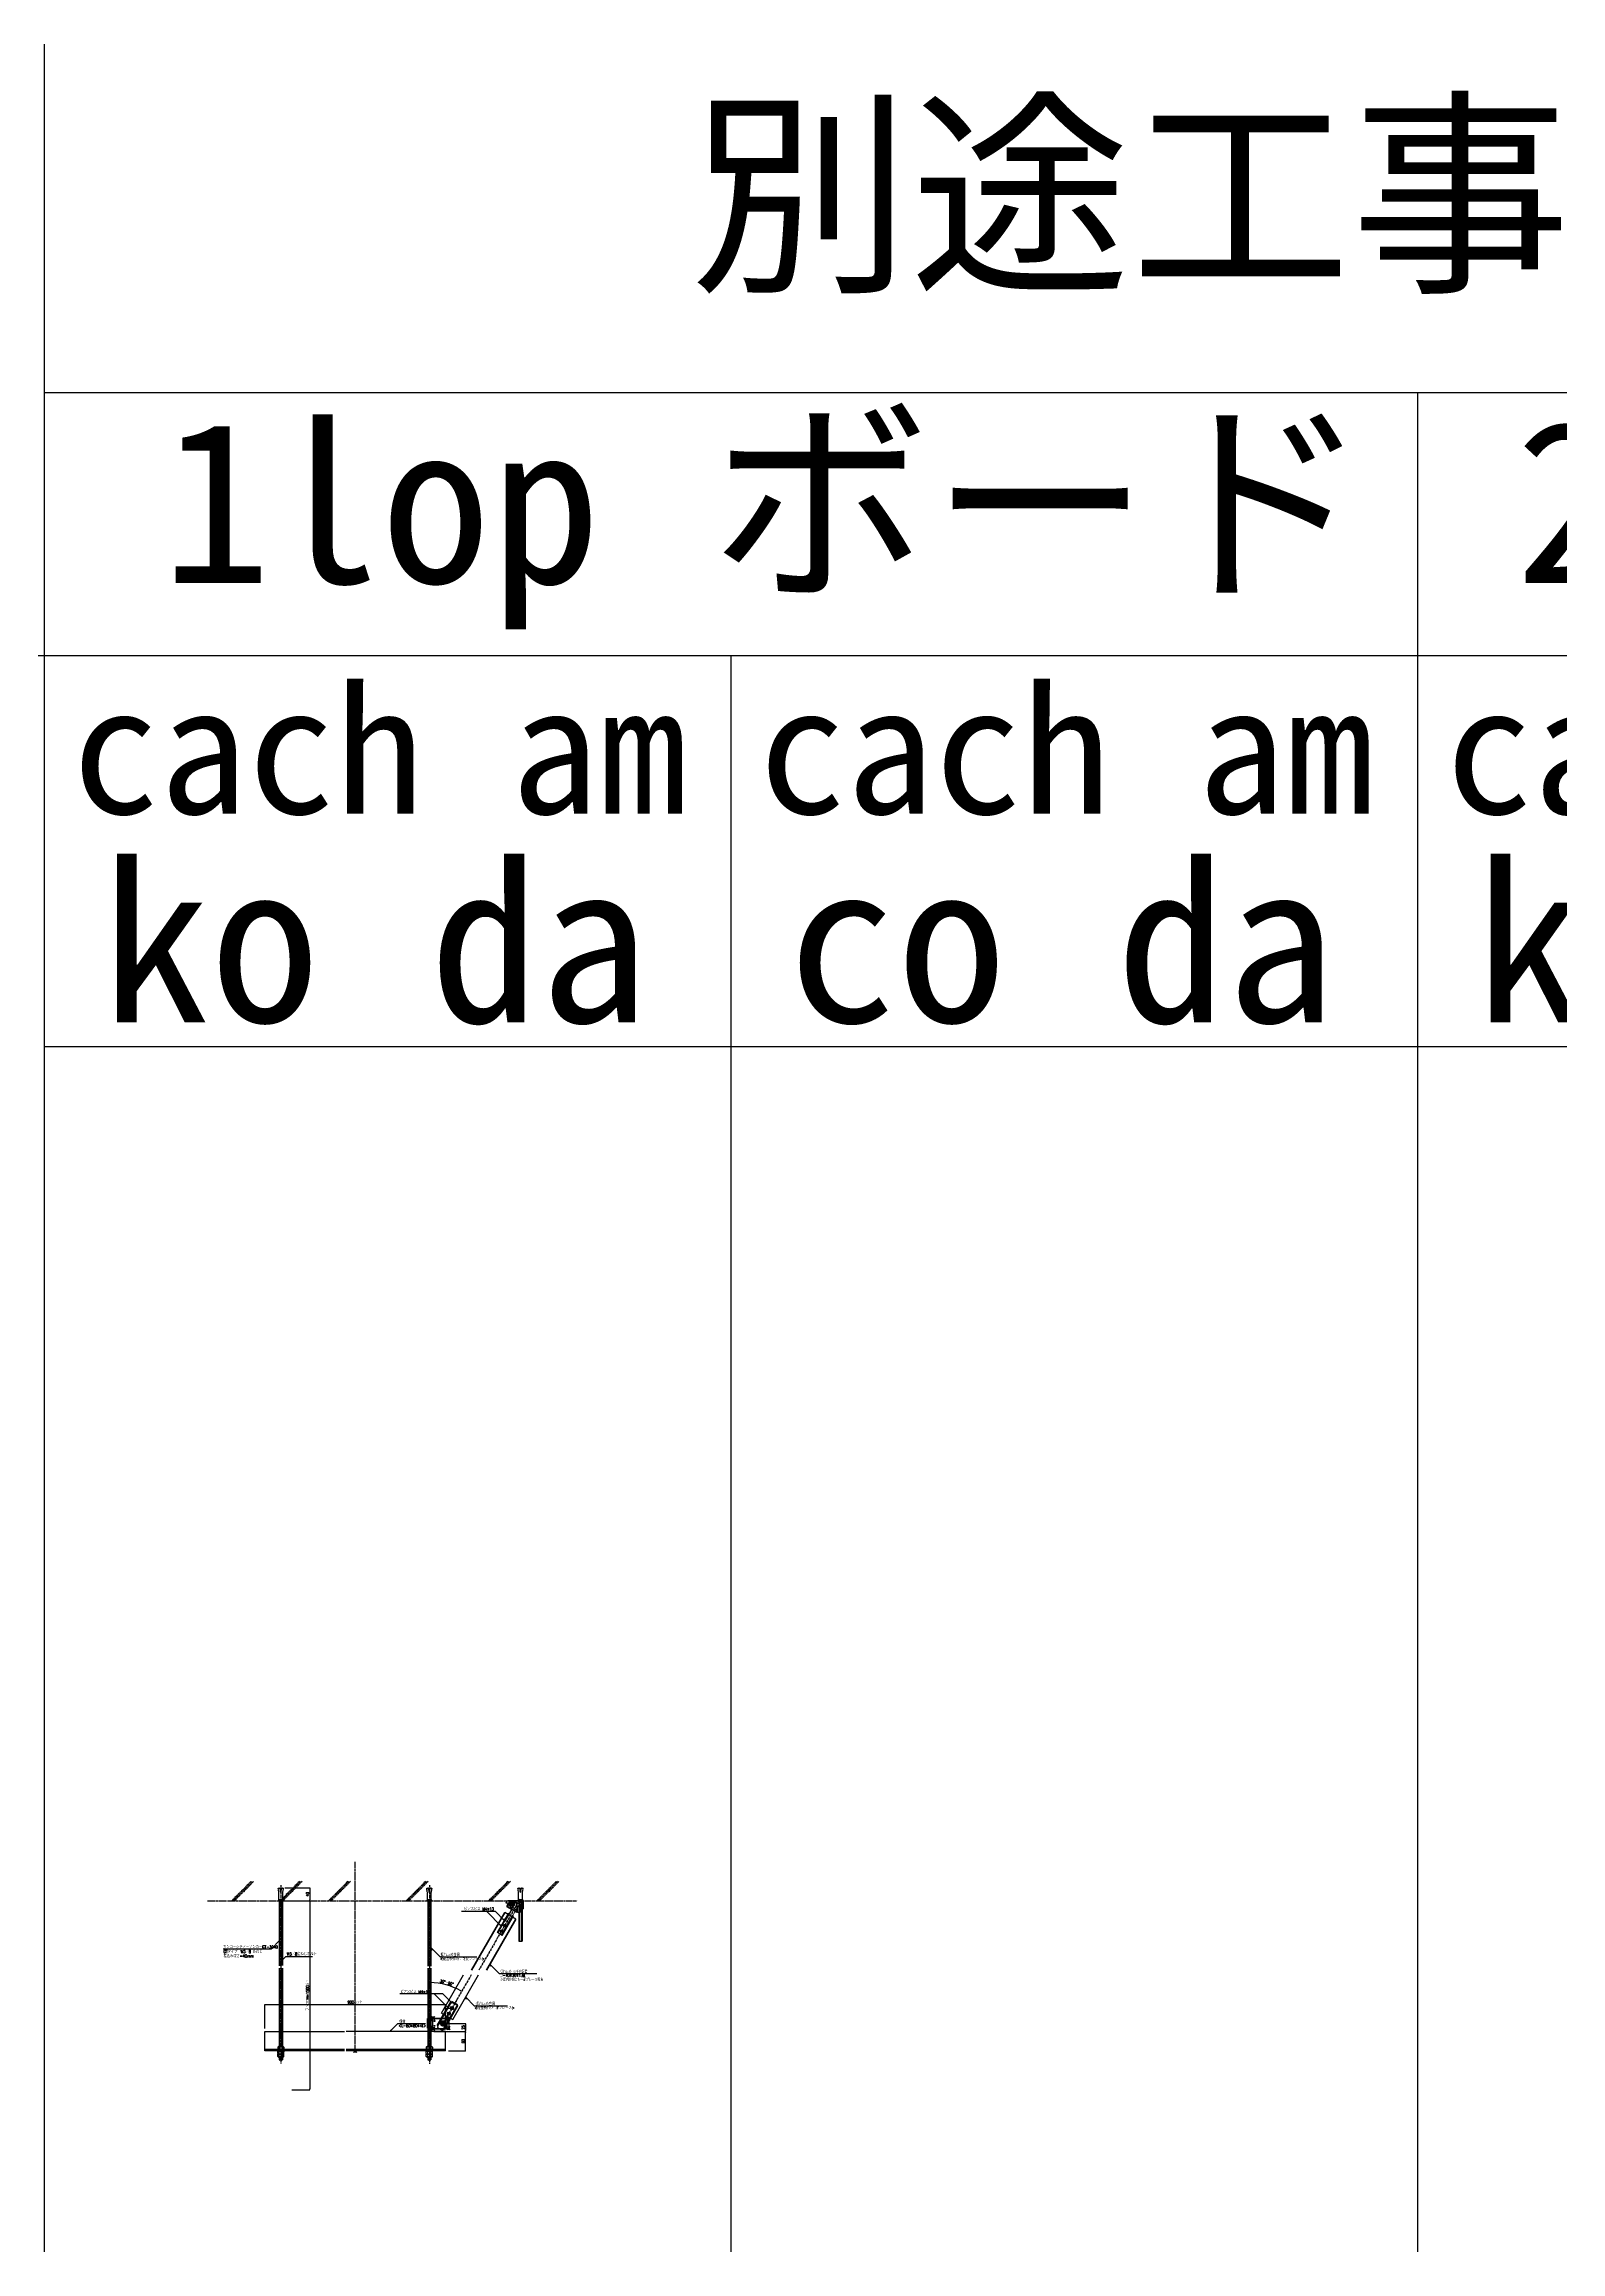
# Model space of a CAD drawing. Extents: x -275225 to 47266, y -41063 to 95295.
# Drawn here: x -212217 to -207518, y -22090 to -15252 of the extents above; entities that cross this region are included whole.
import ezdxf

# ---------------------------------------------------------------- set-up
doc = ezdxf.new("R2010")
doc.units = 0
doc.header["$LTSCALE"] = 0.2
doc.header["$PDMODE"] = 99
doc.header["$PDSIZE"] = 5
for name, pattern in [('CENTER', [50.8, 31.75, -6.35, 6.35, -6.35]), ('HIDDEN', [9.525, 6.35, -3.175]), ('HIDDEN2', [4.7625, 3.175, -1.5875]), ('PHANTOM', [63.5, 31.75, -6.35, 6.35, -6.35, 6.35, -6.35])]:
    doc.linetypes.add(name, pattern=pattern)
for name, color, linetype, lineweight in [('01外形', 2, 'Continuous', 25), ('1外形', 2, 'Continuous', 25), ('2ﾎﾞﾙﾄ太線', 4, 'Continuous', 25), ('3APﾎﾞﾙﾄ', 150, 'Continuous', 25), ('8DASHED', 6, 'HIDDEN2', 9)]:
    doc.layers.add(name, color=color, linetype=linetype, lineweight=lineweight)
for name, color, linetype in [('_P18_製品寸法', 9, 'Continuous'), ('_吊下地', 40, 'Continuous'), ('_図面枠', 7, 'Continuous'), ('_基準', 1, 'CENTER'), ('_文字', 3, 'Continuous'), ('_製品', 4, 'Continuous'), ('_製品寸法', 9, 'Continuous'), ('OKAMURA', 4, 'Continuous'), ('POINT', 1, 'Continuous'), ('樹脂', 6, 'Continuous')]:
    doc.layers.add(name, color=color, linetype=linetype)
doc.styles.add('OKAMURA', font='SIMPLEX.shx', dxfattribs={"width": 0.7, "bigfont": 'BIGFONT.shx'})
doc.styles.add('OKAMURA-G', font='MS Gothic.ttf')
doc.dimstyles.new('OKAMURA-003', dxfattribs={"dimscale": 3, "dimtxt": 3, "dimasz": 1, "dimexe": 0, "dimexo": 3, "dimgap": 1, "dimtad": 1, "dimdec": 3, "dimdsep": 46, "dimtxsty": 'OKAMURA', "dimblk1": 'DOT', "dimblk2": 'DOT', "dimsah": 1, "dimcen": 0, "dimclrd": 9, "dimclre": 9, "dimclrt": 3, "dimadec": 0, "dimazin": 0, "dimtfac": 1, "dimtdec": 3, "dimtix": 1, "dimtmove": 2, "dimatfit": 3, "dimldrblk": 'NONE', "dimfxl": 0, "dimtolj": 1, "dimarcsym": 0})

# ---------------------------------------------------------------- blocks, each defined once
blk = doc.blocks.new('_DOT')
at = {"color": 0, "linetype": 'ByBlock'}
blk.add_line((-0.5, 0), (-1, 0), dxfattribs=at)
at = {"color": 0, "linetype": 'ByBlock', "const_width": 0.5}
blk.add_lwpolyline([(-0.25, 0, 1), (0.25, 0, 1)], format="xyb", close=True, dxfattribs=at)
blk = doc.blocks.new('*D1132')
at = {"layer": '_製品寸法', "color": 9, "lineweight": -2, "transparency": 16777216}
for p, q in [((333.5, 60), (342.5, 60)), ((342.5, 3), (342.5, 57)), ((289, 0), (342.5, 0))]:
    blk.add_line(p, q, dxfattribs=at)
at = {"layer": 'Defpoints', "color": 0, "transparency": 16777216}
for p in [(342.5, 60), (342.5, 60), (280, 0)]:
    blk.add_point(p, dxfattribs=at)
at = {"layer": '_製品寸法', "color": 9, "lineweight": -2, "transparency": 16777216, "xscale": 3, "yscale": 3, "zscale": 3}
for p, rotation in [((342.5, 60), 90), ((342.5, 0), 270)]:
    blk.add_blockref('_DOT', p, dxfattribs=dict(at, rotation=rotation))
at = {"layer": '_製品寸法', "color": 3, "transparency": 16777216, "insert": (335, 30), "char_height": 9, "attachment_point": 5, "rotation": 90, "style": 'OKAMURA'}
blk.add_mtext('\\A1;60', dxfattribs=at)
blk = doc.blocks.new('_None')
blk = doc.blocks.new('*D1133')
at = {"layer": '_製品寸法', "color": 9, "lineweight": -2, "ltscale": 2, "transparency": 16777216}
for p, q in [((-218.2, 505), (-140, 505)), ((-140, 502), (-140, 468)), ((-216.2, 465), (-140, 465))]:
    blk.add_line(p, q, dxfattribs=at)
at = {"layer": 'Defpoints', "color": 0, "ltscale": 2, "transparency": 16777216}
for p in [(-227.2, 505), (-225.2, 465), (-140, 465)]:
    blk.add_point(p, dxfattribs=at)
at = {"layer": '_製品寸法', "color": 9, "lineweight": -2, "ltscale": 2, "transparency": 16777216, "xscale": 3, "yscale": 3, "zscale": 3}
for p, rotation in [((-140, 505), 90), ((-140, 465), 270)]:
    blk.add_blockref('_DOT', p, dxfattribs=dict(at, rotation=rotation))
at = {"layer": '_製品寸法', "color": 3, "ltscale": 2, "transparency": 16777216, "insert": (-147.5, 485), "char_height": 9, "attachment_point": 5, "rotation": 90, "style": 'OKAMURA'}
blk.add_mtext('\\A1;40', dxfattribs=at)
blk = doc.blocks.new('*D1134')
at = {"layer": '_製品寸法', "color": 9, "lineweight": -2, "transparency": 16777216}
for p, q in [((-280, 69), (-280, 143.3)), ((-277, 143.3), (277, 143.3)), ((280, 69), (280, 143.3))]:
    blk.add_line(p, q, dxfattribs=at)
at = {"layer": 'Defpoints', "color": 0, "transparency": 16777216}
for p in [(280, 143.3), (-280, 60), (280, 60)]:
    blk.add_point(p, dxfattribs=at)
at = {"layer": '_製品寸法', "color": 9, "lineweight": -2, "transparency": 16777216, "xscale": 3, "yscale": 3, "zscale": 3, "rotation": 180}
blk.add_blockref('_DOT', (-280, 143.3), dxfattribs=at)
at = {"layer": '_製品寸法', "color": 9, "lineweight": -2, "transparency": 16777216, "xscale": 3, "yscale": 3, "zscale": 3}
blk.add_blockref('_DOT', (280, 143.3), dxfattribs=at)
at = {"layer": '_製品寸法', "color": 3, "transparency": 16777216, "insert": (0, 150.8), "char_height": 9, "attachment_point": 5, "style": 'OKAMURA'}
blk.add_mtext('\\A1;900カット', dxfattribs=at)
blk = doc.blocks.new('*D1135')
at = {"layer": '_製品寸法', "color": 9, "lineweight": -2, "transparency": 16777216}
for p, q in [((281.85, 85), (342.5, 85)), ((342.5, 82), (342.5, 63)), ((243.7625, 60), (342.5, 60))]:
    blk.add_line(p, q, dxfattribs=at)
at = {"layer": 'Defpoints', "color": 0, "transparency": 16777216}
for p in [(272.85, 85), (234.7625, 60), (342.5, 60)]:
    blk.add_point(p, dxfattribs=at)
at = {"layer": '_製品寸法', "color": 9, "lineweight": -2, "transparency": 16777216, "xscale": 3, "yscale": 3, "zscale": 3}
for p, rotation in [((342.5, 85), 90), ((342.5, 60), 270)]:
    blk.add_blockref('_DOT', p, dxfattribs=dict(at, rotation=rotation))
at = {"layer": '_製品寸法', "color": 3, "transparency": 16777216, "insert": (335, 72.5), "char_height": 9, "attachment_point": 5, "rotation": 90, "style": 'OKAMURA'}
blk.add_mtext('\\A1;25', dxfattribs=at)
blk = doc.blocks.new('*D1136')
at = {"layer": '_製品寸法', "color": 9, "lineweight": -2, "transparency": 16777216}
for p, q in [((-214, 465), (-140, 465)), ((-140, 462), (-140, -117.3)), ((-195.8, -120.3), (-140, -120.3))]:
    blk.add_line(p, q, dxfattribs=at)
at = {"layer": 'Defpoints', "color": 0, "transparency": 16777216}
for p in [(-223, 465), (-204.8, -120.3), (-140, -120.3)]:
    blk.add_point(p, dxfattribs=at)
at = {"layer": '_製品寸法', "color": 9, "lineweight": -2, "transparency": 16777216, "xscale": 3, "yscale": 3, "zscale": 3}
for p, rotation in [((-140, 465), 90), ((-140, -120.3), 270)]:
    blk.add_blockref('_DOT', p, dxfattribs=dict(at, rotation=rotation))
at = {"layer": '_製品寸法', "color": 3, "transparency": 16777216, "insert": (-147.5, 172.3), "char_height": 9, "attachment_point": 5, "rotation": 90, "style": 'OKAMURA'}
blk.add_mtext('\\A1;フトコロH=1500以下', dxfattribs=at)
blk = doc.blocks.new('*D1137')
at = {"color": 9, "lineweight": -2, "transparency": 16777216}
blk.add_arc((230, 10.8), 200.5, 60.85718, 89.14282, dxfattribs=at)
at = {"layer": 'Defpoints', "color": 0, "transparency": 16777216}
for p in [(230, 509), (359.5, 235), (298.6, 199.2), (272.8, 85), (230, -44.7)]:
    blk.add_point(p, dxfattribs=at)
at = {"color": 9, "lineweight": -2, "transparency": 16777216, "xscale": 3, "yscale": 3, "zscale": 3}
for p, rotation in [((230, 211.3), 179.5714109050062), ((330.3, 184.4), 330.428589094983)]:
    blk.add_blockref('_DOT', p, dxfattribs=dict(at, rotation=rotation))
at = {"color": 3, "transparency": 16777216, "insert": (283.8, 211.7), "char_height": 9, "attachment_point": 5, "rotation": 345, "style": 'OKAMURA'}
blk.add_mtext('\\A1;30°～60°', dxfattribs=at)
blk = doc.blocks.new('可変A')
at = {"layer": '3APﾎﾞﾙﾄ', "color": 0, "linetype": 'ByBlock'}
for p, q in [((-27.5, -8.6), (-26.6, -7.8)), ((-26.3, -9.8), (-27.5, -8.6)), ((-26.3, -11.2), (-27.5, -12.4)), ((-26.6, -13.2), (-27.5, -12.4)), ((-25.5, -8.9), (-26.6, -7.8)), ((-25.5, -12.1), (-26.6, -13.2)), ((-24, -8.9), (-22.9, -7.8)), ((-24, -12.1), (-22.9, -13.2)), ((-23.2, -9.8), (-22, -8.6)), ((-23.2, -11.2), (-22, -12.4)), ((-22, -8.6), (-22.9, -7.8)), ((-22.9, -13.2), (-22, -12.4))]:
    blk.add_line(p, q, dxfattribs=at)
blk.add_lwpolyline([(-19.6, -5.3), (-26.6, -3.4), (-31.8, -8.6), (-29.9, -15.7), (-22.9, -17.6), (-17.7, -12.4)], close=True, dxfattribs=at)
for radius in [6.32, 5.82]:
    blk.add_circle((-24.8, -10.5), radius, dxfattribs=at)
for centre, start, end in [((-27, -10.5), 315, 45), ((-24.8, -8.2), 225, 315), ((-24.8, -12.8), 45, 135), ((-22.5, -10.5), 135, 225)]:
    blk.add_arc(centre, 1, start, end, dxfattribs=at)
at = {"layer": '_製品', "color": 1, "linetype": 'CENTER', "lineweight": -2}
blk.add_line((0, 0), (0, -33.6), dxfattribs=at)
at = {"layer": '_製品', "color": 6, "linetype": 'HIDDEN', "lineweight": -2}
for p, q in [((4.8, 0), (4.8, -25)), ((-4.8, 0), (-4.8, -36)), ((7, -25), (7, 0))]:
    blk.add_line(p, q, dxfattribs=at)
at = {"layer": '_製品', "color": 0, "linetype": 'ByBlock', "lineweight": -2}
for p, q in [((-44.7, -8), (-44.7, -5)), ((-40.7, -8), (-44.7, -8)), ((-35.8, -11.8), (-40.7, -8)), ((9.3, 0), (-39.7, 0)), ((-9.8, -32), (-23.2, -21.6)), ((-9.8, -36), (-9.8, -32)), ((-4.3, -36), (-9.8, -36)), ((0.7, -31), (0.7, -25)), ((9.3, -25), (0.7, -25)), ((9.3, -25), (9.3, 0))]:
    blk.add_line(p, q, dxfattribs=at)
at = {"layer": '_製品', "color": 6, "linetype": 'HIDDEN', "lineweight": -2}
blk.add_circle((-24.8, -10.5), 4, dxfattribs=at)
at = {"layer": '_製品', "color": 0, "linetype": 'ByBlock', "lineweight": -2}
for centre, radius, start, end in [((-39.7, -5), 5, 90, 180), ((-24, -9.6), 12, 190.75393, 273.57317), ((-4.3, -31), 5, 270, 0)]:
    blk.add_arc(centre, radius, start, end, dxfattribs=at)
blk.add_point((0, 0), dxfattribs=at)
blk = doc.blocks.new('可変BC')
at = {"layer": '01外形', "color": 0, "linetype": 'ByBlock'}
for centre in [(-24.5, -66.5), (-34.5, -83.8)]:
    blk.add_circle(centre, 3.5, dxfattribs=at)
for centre, radius, start, end in [((-26.5, -64.5), 1.74, 269.99869, 0.00131), ((-24.5, -66.5), 2.05, 171.93804, 180), ((-24.5, -66.5), 2.05, 180, 188.06196), ((-26.5, -68.5), 1.74, 359.99869, 90.00131), ((-24.5, -66.5), 2.05, 90, 98.06196), ((-24.5, -66.5), 2.05, 81.93804, 90), ((-22.4, -64.5), 1.74, 179.99869, 270.00131), ((-22.4, -68.5), 1.74, 89.99869, 180.00131), ((-24.5, -66.5), 2.05, 0, 8.06196), ((-24.5, -66.5), 2.05, 351.93804, 0), ((-36.5, -81.8), 1.74, 269.99869, 0.00131), ((-34.5, -83.8), 2.05, 171.93804, 180), ((-34.5, -83.8), 2.05, 180, 188.06196), ((-36.5, -85.8), 1.74, 359.99869, 90.00131), ((-34.5, -83.8), 2.05, 90, 98.06196), ((-34.5, -83.8), 2.05, 261.93804, 270), ((-34.5, -83.8), 2.05, 81.93804, 90), ((-34.5, -83.8), 2.05, 270, 278.06196), ((-32.4, -81.8), 1.74, 179.99869, 270.00131), ((-32.4, -85.8), 1.74, 89.99869, 180.00131), ((-34.5, -83.8), 2.05, 0, 8.06196), ((-34.5, -83.8), 2.05, 351.93804, 0), ((-24.5, -66.5), 2.05, 261.93804, 270), ((-24.5, -66.5), 2.05, 270, 278.06196)]:
    blk.add_arc(centre, radius, start, end, dxfattribs=at)
at = {"layer": '1外形', "color": 0, "linetype": 'ByBlock', "lineweight": 40}
for p, q in [((-18.1, -6.9), (-13.7, 0.8)), ((-16.1, -8), (-8.6, 5)), ((13.7, 3.6), (5.1, 8.6)), ((14.5, -23), (13.7, 3.6)), ((-24.3, -26.2), (-127.2, -204.5)), ((10.4, -46.2), (-81.1, -204.5)), ((13.3, -25), (-18.1, -6.9)), ((13.3, -25), (14.5, -23))]:
    blk.add_line(p, q, dxfattribs=at)
at = {"layer": '1外形', "color": 0, "linetype": 'ByBlock'}
for p, q in [((-46.9, -88.1), (-11.9, -27.5)), ((-45, -89.3), (-10, -28.7)), ((-34, -95.6), (1, -35)), ((-32, -96.8), (3, -36.2)), ((-12.5, -33), (-14.4, -31.9)), ((-10, -28.7), (-11.9, -27.5)), ((0.5, -40.5), (-1.5, -39.4)), ((3, -36.2), (1, -35)), ((-32, -96.8), (-46.9, -88.1)), ((-42.5, -85), (-44.4, -83.8)), ((-29.5, -92.5), (-31.5, -91.3))]:
    blk.add_line(p, q, dxfattribs=at)
at = {"layer": '1外形', "color": 0, "linetype": 'ByBlock', "lineweight": 40}
blk.add_arc((0.1, 0), 10, 60, 150, dxfattribs=at)
at = {"layer": '2ﾎﾞﾙﾄ太線', "color": 0, "linetype": 'ByBlock'}
for p, q in [((-2.6, -15.8), (-22.5, -50.3)), ((-22.5, -50.3), (-11.5, -56.7))]:
    blk.add_line(p, q, dxfattribs=at)
at = {"layer": '8DASHED', "color": 0, "linetype": 'ByBlock'}
for p, q in [((-13.7, 0.8), (-10.6, 6.1)), ((-8.6, 5), (-10.6, 6.1)), ((0.5, -40.5), (-14.4, -31.9)), ((8.4, -22.2), (-11.5, -56.7))]:
    blk.add_line(p, q, dxfattribs=at)
at = {"layer": '8DASHED', "color": 6, "linetype": 'HIDDEN'}
blk.add_line((10, 6), (21, -0.4), dxfattribs=at)
at = {"layer": '_製品', "color": 1, "linetype": 'CENTER'}
blk.add_line((20, 10.5), (-104.2, -204.5), dxfattribs=at)
at = {"layer": '_製品', "color": 6, "linetype": 'HIDDEN'}
for p, q in [((-2.6, -15.8), (10, 6)), ((21, -0.4), (8.4, -22.2))]:
    blk.add_line(p, q, dxfattribs=at)
at = {"layer": '_製品', "color": 0}
blk.add_line((10.4, -46.2), (-24.3, -26.2), dxfattribs=at)
at = {"layer": '_製品', "color": 6, "linetype": 'HIDDEN'}
blk.add_circle((0, 0), 4, dxfattribs=at)
blk = doc.blocks.new('ブレース-anchor')
at = {"color": 0, "linetype": 'HIDDEN'}
for p, q in [((-8.2, 37.8), (-7.4, 39)), ((-8.2, 37.8), (-2.6, 38.8)), ((-6, 25.5), (-8.2, 37.8)), ((-7.4, 39), (-2.7, 39.8)), ((-7, 1), (7, 1)), ((-7, 0), (-7, 1)), ((-6, 4), (-6, 25.5)), ((-6, 4), (6, 4)), ((-0.3, 26), (-2.7, 39.8)), ((-0.3, 26), (0.3, 26)), ((0.3, 26), (2.7, 39.8)), ((2.6, 38.8), (8.2, 37.8)), ((2.7, 39.8), (7.4, 39)), ((6, 25.5), (8.2, 37.8)), ((6, 4), (6, 25.5)), ((7, 0), (7, 1)), ((7.4, 39), (8.2, 37.8))]:
    blk.add_line(p, q, dxfattribs=at)
at = {"color": 0}
for p, q in [((-7, 0), (7, 0)), ((-4.8, 0), (-4.8, -125)), ((4.8, 0), (4.8, -125)), ((-2.9, -125), (-2.9, 0)), ((2.9, -125), (2.9, 0)), ((-4.8, -125), (4.8, -125))]:
    blk.add_line(p, q, dxfattribs=at)
at = {"color": 0, "linetype": 'HIDDEN'}
for centre, start, end in [((-11.6, 4.2), 325.26993, 357.86017), ((11.6, 4.2), 182.13983, 214.73007)]:
    blk.add_arc(centre, 5.64, start, end, dxfattribs=at)
blk.add_blockref('可変A', (0, 0))
blk = doc.blocks.new('sotobure')
at = {"layer": '_製品'}
for name, p in [('ブレース-anchor', (211.8, 0)), ('可変BC', (187, -10.5)), ('可変A', (211.8, 0))]:
    blk.add_blockref(name, p, dxfattribs=at)
blk = doc.blocks.new('Fブレース1')
at = {"layer": '_基準'}
blk.add_line((0, 30), (0, 0), dxfattribs=at)
at = {"layer": '_製品', "color": 0, "linetype": 'ByBlock'}
for p, q in [((8.3, 30), (-6, 30)), ((-6, 0), (-6, 30)), ((8.3, 0), (-6, 0)), ((6.1, 0), (6.1, 30)), ((10.4, 1), (10.4, 29)), ((12, 31.6), (55, 31.6)), ((12, 30.6), (55, 30.6)), ((42.7, 31.6), (42.8, 31.6)), ((54, 25), (54, 5)), ((55, 30), (55, 31.6)), ((55, -1.6), (55, 0)), ((60, 25), (60, 5)), ((12, -0.6), (55, -0.6)), ((12, -1.6), (55, -1.6)), ((42.7, -1.6), (42.8, -1.6))]:
    blk.add_line(p, q, dxfattribs=at)
for centre in [(16, 22.5), (16, 7.5)]:
    blk.add_circle(centre, 1.5, dxfattribs=at)
at = {"layer": '_製品', "color": 6, "linetype": 'HIDDEN'}
for radius in [8.5, 6]:
    blk.add_circle((42.8, 15), radius, dxfattribs=at)
at = {"layer": '_製品', "color": 0, "linetype": 'ByBlock'}
for centre, start, end in [((8.3, 35), 270, 317.15636), ((8.3, -5), 42.84364, 90), ((49, 25), 0, 90), ((49, 5), 270, 0), ((55, 25), 0, 90), ((55, 5), 270, 0)]:
    blk.add_arc(centre, 5, start, end, dxfattribs=at)
for centre, major_axis, ratio in [((7.5, 24.1), (0, 1.5), 0.904894), ((7.5, 5), (0, 1.49), 0.909015)]:
    blk.add_ellipse(centre, major_axis=major_axis, ratio=ratio, dxfattribs=at)
for p in [(12, 31.6), (42.8, 15), (52.5, 28.5), (58.5, 28.5), (60, 30), (60, 0), (12, -1.6)]:
    blk.add_point(p, dxfattribs=at)
blk = doc.blocks.new('ビスM5X08横')
at = {"layer": '_吊下地'}
for p, q in [((-3.5, 0.5), (-2, 0.5)), ((-3.5, -0.5), (-3.5, 0.5)), ((-0.5, 3.5), (0.5, 3.5)), ((-0.5, 2), (-0.5, 3.5)), ((0.5, 3.5), (0.5, 2)), ((2, 0.5), (3.5, 0.5)), ((3.5, 0.5), (3.5, -0.5)), ((-2, -0.5), (-3.5, -0.5)), ((-0.5, -3.5), (-0.5, -2)), ((0.5, -3.5), (-0.5, -3.5)), ((0.5, -2), (0.5, -3.5)), ((3.5, -0.5), (2, -0.5))]:
    blk.add_line(p, q, dxfattribs=at)
blk.add_circle((0, 0), 4.5, dxfattribs=at)
for centre, start, end in [((-2, 2), 270, 0), ((2, 2), 180, 270), ((-2, -2), 0, 90), ((2, -2), 90, 180)]:
    blk.add_arc(centre, 1.5, start, end, dxfattribs=at)
at = {"layer": 'POINT', "color": 1}
blk.add_point((0, 0), dxfattribs=at)
blk = doc.blocks.new('Fブレース2')
at = {"layer": '_製品', "color": 0, "linetype": 'ByBlock'}
for p, q in [((-20, 5.5), (-20, -5.5)), ((-15, 12.5), (-15, 10.5)), ((-15, 12.5), (70, 12.5)), ((-15, 10.5), (72, 10.5)), ((23, -3.75), (23, 3.75)), ((70, 12.5), (70, 10.5)), ((70, -10.5), (70, 10.5)), ((72, -10.5), (72, 10.5)), ((-15, -10.5), (72, -10.5)), ((-15, -10.5), (-15, -12.5)), ((-15, -12.5), (70, -12.5)), ((70, -12.5), (70, -10.5))]:
    blk.add_line(p, q, dxfattribs=at)
at = {"layer": '_製品', "color": 0, "linetype": 'ByBlock', "ltscale": 0.5}
for p, q in [((70, 5), (72, 5)), ((70, -5), (72, -5))]:
    blk.add_line(p, q, dxfattribs=at)
at = {"layer": '_製品', "color": 6, "linetype": 'HIDDEN'}
for centre, radius in [((0, 0), 8.5), ((0, 0), 6), ((35, 0), 2.5), ((55, 0), 2.5)]:
    blk.add_circle(centre, radius, dxfattribs=at)
at = {"layer": '_製品', "color": 0, "linetype": 'ByBlock'}
for centre, radius, start, end in [((-15, 5.5), 5, 90, 180), ((23.84, 0), 3.84, 102.680383, 257.319617), ((-15, -5.5), 5, 180, 270)]:
    blk.add_arc(centre, radius, start, end, dxfattribs=at)
blk.add_point((0, 0), dxfattribs=at)
blk = doc.blocks.new('A$C34404818')
at = {"layer": '_基準'}
blk.add_line((86.6, 150), (0, 0), dxfattribs=at)
at = {"layer": '_製品'}
for p, q in [((-4.8, 31.7), (63.5, 150)), ((29.8, 11.7), (109.7, 150)), ((-4.8, 31.7), (29.8, 11.7))]:
    blk.add_line(p, q, dxfattribs=at)
at = {"layer": '_製品', "rotation": 60.00000000000002}
blk.add_blockref('Fブレース2', (0, 0), dxfattribs=at)
at = {"layer": '_製品'}
blk.add_blockref('Fブレース1', (-42.8, -15), dxfattribs=at)
at = {"layer": '_製品寸法', "rotation": 180}
for p in [(17.5, 30.3), (27.5, 47.6)]:
    blk.add_blockref('ビスM5X08横', p, dxfattribs=at)
blk = doc.blocks.new('P1X_SS_TREO_OC_1')
at = {"layer": '_基準'}
for p, q in [((0, -465), (0, 121.2)), ((-230, 48), (-230, -504)), ((230, 48), (230, -505))]:
    blk.add_line(p, q, dxfattribs=at)
blk.add_point((0, -465), dxfattribs=at)
at = {"layer": '_製品', "linetype": 'HIDDEN'}
for p, q in [((-238.2, 37.8), (-237.4, 39)), ((-238.2, 37.8), (-232.6, 38.8)), ((-236, 25.5), (-238.2, 37.8)), ((-237.4, 39), (-232.7, 39.8)), ((-237, 1), (-223, 1)), ((-237, 0), (-237, 1)), ((-236, 4), (-236, 25.5)), ((-236, 4), (-224, 4)), ((-230.3, 26), (-232.7, 39.8)), ((-230.3, 26), (-229.7, 26)), ((-229.7, 26), (-227.3, 39.8)), ((-227.4, 38.8), (-221.8, 37.8)), ((-227.3, 39.8), (-222.6, 39)), ((-224, 25.5), (-221.8, 37.8)), ((-224, 4), (-224, 25.5)), ((-223, 0), (-223, 1)), ((-222.6, 39), (-221.8, 37.8)), ((221.8, 37.8), (222.6, 39)), ((221.8, 37.8), (227.4, 38.8)), ((224, 25.5), (221.8, 37.8)), ((222.6, 39), (227.3, 39.8)), ((223, 1), (237, 1)), ((223, 0), (223, 1)), ((224, 4), (224, 25.5)), ((224, 4), (236, 4)), ((229.7, 26), (227.3, 39.8)), ((229.7, 26), (230.3, 26)), ((230.3, 26), (232.7, 39.8)), ((232.6, 38.8), (238.2, 37.8)), ((232.7, 39.8), (237.4, 39)), ((236, 25.5), (238.2, 37.8)), ((236, 4), (236, 25.5)), ((237, 0), (237, 1)), ((237.4, 39), (238.2, 37.8))]:
    blk.add_line(p, q, dxfattribs=at)
at = {"layer": '_製品'}
for p, q in [((-237, 0), (-223, 0)), ((-234.8, 4), (-234.8, -201.3)), ((-232.9, -201.3), (-232.9, 4)), ((-227.1, -200.5), (-227.1, 4)), ((-225.2, 4), (-225.2, -200.5)), ((223, 0), (237, 0)), ((225.2, 4), (225.2, -202.3)), ((227.1, -202.3), (227.1, 4)), ((232.9, -202.3), (232.9, 4)), ((234.8, 4), (234.8, -202.3)), ((-234.8, -208.5), (-234.8, -452)), ((-232.9, -452), (-232.9, -208.5)), ((-227.1, -452), (-227.1, -208.5)), ((-225.2, -208.5), (-225.2, -452)), ((225.2, -208.5), (225.2, -452)), ((227.1, -452), (227.1, -208.5)), ((232.9, -452), (232.9, -208.5)), ((234.8, -208.5), (234.8, -452)), ((-280, -465), (-280, -405)), ((-280, -405), (-32.5, -405)), ((-234.8, -405), (-234.8, -450.8)), ((-232.9, -450.8), (-232.9, -405)), ((-227.1, -450.8), (-227.1, -405)), ((-225.2, -405), (-225.2, -450.8)), ((280, -405), (-27.5, -405)), ((280, -465), (280, -405)), ((-32.5, -461), (-280, -461)), ((-32.5, -465), (-280, -465)), ((-239.5, -453.7), (-239.5, -461)), ((-239.5, -461), (-220.5, -461)), ((-239.5, -473.3), (-239.5, -466)), ((-239.5, -466), (-220.5, -466)), ((-239.5, -482.3), (-239.5, -475)), ((-239.5, -475), (-220.5, -475)), ((-223.4, -461), (-238.9, -461)), ((-221.2, -475), (-238.9, -475)), ((-222.9, -452), (-237.3, -452)), ((-234.8, -453.7), (-234.8, -461)), ((-234.8, -473.3), (-234.8, -466)), ((-234.8, -482.3), (-234.8, -475)), ((-225.3, -453.7), (-225.3, -461)), ((-225.3, -473.3), (-225.3, -466)), ((-225.3, -482.3), (-225.3, -475)), ((-220.5, -453.7), (-220.5, -461)), ((-220.5, -473.3), (-220.5, -466)), ((-220.5, -482.3), (-220.5, -475)), ((280, -461), (-27.5, -461)), ((280, -465), (-27.5, -465)), ((220.5, -453.7), (220.5, -461)), ((220.5, -461), (239.5, -461)), ((220.5, -473.3), (220.5, -466)), ((220.5, -466), (239.5, -466)), ((220.5, -482.3), (220.5, -475)), ((220.5, -475), (239.5, -475)), ((236.6, -461), (221.1, -461)), ((238.8, -475), (221.1, -475)), ((237.1, -452), (222.7, -452)), ((225.2, -453.7), (225.2, -461)), ((225.2, -473.3), (225.2, -466)), ((225.2, -482.3), (225.2, -475)), ((234.7, -453.7), (234.7, -461)), ((234.7, -473.3), (234.7, -466)), ((234.7, -482.3), (234.7, -475)), ((239.5, -453.7), (239.5, -461)), ((239.5, -473.3), (239.5, -466)), ((239.5, -482.3), (239.5, -475)), ((-222.9, -484), (-237.3, -484)), ((-234.8, -484), (-234.8, -493)), ((-225.2, -493), (-234.8, -493)), ((-234.8, -493), (-232.9, -494)), ((-232.9, -494), (-232.9, -484)), ((-227.1, -494), (-232.9, -494)), ((-227.1, -494), (-227.1, -484)), ((-227.1, -494), (-225.2, -493)), ((-225.2, -484), (-225.2, -493)), ((237.1, -484), (222.7, -484)), ((225.2, -484), (225.2, -493)), ((234.8, -493), (225.2, -493)), ((225.2, -493), (227.1, -494)), ((227.1, -494), (227.1, -484)), ((232.9, -494), (227.1, -494)), ((232.9, -494), (232.9, -484)), ((232.9, -494), (234.8, -493)), ((234.8, -484), (234.8, -493))]:
    blk.add_line(p, q, dxfattribs=at)
at = {"layer": '_製品', "color": 6}
for p, q in [((-224, -461), (-236, -461)), ((-236, -465), (-224, -465)), ((236, -461), (224, -461)), ((224, -465), (236, -465))]:
    blk.add_line(p, q, dxfattribs=at)
at = {"layer": '_製品'}
for points in [[(-241, -466), (-219, -466), (-219, -465), (-241, -465)], [(219, -466), (241, -466), (241, -465), (219, -465)]]:
    blk.add_lwpolyline(points, close=True, dxfattribs=at)
at = {"layer": '_製品', "color": 6}
for points in [[(-236, -461), (-237, -461), (-237, -465), (-236, -465)], [(-223, -461), (-224, -461), (-224, -465), (-223, -465)], [(224, -461), (223, -461), (223, -465), (224, -465)], [(237, -461), (236, -461), (236, -465), (237, -465)]]:
    blk.add_lwpolyline(points, close=True, dxfattribs=at)
at = {"layer": '_製品', "linetype": 'HIDDEN'}
for centre, start, end in [((-241.6, 4.2), 325.26993, 357.86017), ((-218.4, 4.2), 182.13983, 214.73007), ((218.4, 4.2), 325.26993, 357.86017), ((241.6, 4.2), 182.13983, 214.73007)]:
    blk.add_arc(centre, 5.64, start, end, dxfattribs=at)
at = {"layer": '_製品'}
for centre, radius, start, end in [((-237.1, -454.5), 2.51, 18.58478, 160.97403), ((-237.1, -472.5), 2.51, 199.02597, 341.41522), ((-230, -459.5), 7.49, 50.61244, 129.38759), ((-230, -467.5), 7.49, 230.61241, 309.38756), ((-222.9, -454.5), 2.51, 18.8053, 161.19465), ((-222.9, -472.5), 2.51, 198.80535, 341.1947), ((222.9, -454.5), 2.51, 18.58478, 160.97403), ((222.9, -472.5), 2.51, 199.02597, 341.41522), ((230, -459.5), 7.49, 50.61244, 129.38759), ((230, -467.5), 7.49, 230.61241, 309.38756), ((237.1, -454.5), 2.51, 18.8053, 161.19465), ((237.1, -472.5), 2.51, 198.80535, 341.1947), ((-237.1, -481.5), 2.51, 199.02597, 341.41522), ((-230, -476.5), 7.49, 230.61241, 309.38756), ((-222.9, -481.5), 2.51, 198.80535, 341.1947), ((222.9, -481.5), 2.51, 199.02597, 341.41522), ((230, -476.5), 7.49, 230.61241, 309.38756), ((237.1, -481.5), 2.51, 198.80535, 341.1947)]:
    blk.add_arc(centre, radius, start, end, dxfattribs=at)
at = {"layer": 'OKAMURA', "linetype": 'HIDDEN'}
for p, q in [((-225.2, -405), (-234.8, -405)), ((234.8, -405), (225.2, -405))]:
    blk.add_line(p, q, dxfattribs=at)
blk.add_blockref('A$C34404818', (272.8, -380))
at = {"layer": '_製品'}
blk.add_blockref('sotobure', (300.7, 0), dxfattribs=at)
blk = doc.blocks.new('*U1131')
at = {"layer": '_基準'}
blk.add_point((0, 0), dxfattribs=at)
at = {"layer": '_文字', "color": 9}
for points in [[(451.2124, 391.9751), (453.9109, 385.3482), (407.7703, 431.6038), (329.5935, 431.6038)], [(460.5889, 409.6409), (463.2873, 403.0141), (434.7687, 431.6038), (329.5935, 431.6038)], [(-234.6454, 336.9875), (-231.9469, 343.6143), (-260.4656, 315.0246), (-408.8733, 315.0246)], [(-228.4239, 281.114), (-230.5696, 276.5126), (-214.652, 292.4302), (-132.2613, 292.4302)], [(239.3294, 310.9492), (236.631, 317.5761), (263.2703, 290.8703), (377.5089, 290.8703)], [(420.6101, 261.5329), (417.9116, 268.1597), (446.4303, 239.57), (563.3863, 239.57)], [(288.2751, 136.5924), (290.9735, 129.9656), (244.833, 176.2211), (139.08, 176.2211)], [(297.6515, 154.2583), (300.35, 147.6314), (271.8313, 176.2211), (139.08, 176.2211)], [(345.307, 159.1985), (342.6085, 165.8253), (369.2479, 139.1196), (472.0579, 139.1196)], [(110.2357, 64.6014), (108.09, 60), (132.3696, 84.2795), (218.565, 84.2795)]]:
    blk.add_lwpolyline(points, dxfattribs=at)
at = {"layer": '樹脂', "linetype": 'PHANTOM'}
for p, q in [((-322.7436, 524.4347), (-382.1783, 464.9999)), ((-318.903, 524.4347), (-378.3377, 464.9999)), ((-314.4224, 524.4347), (-373.8571, 464.9999)), ((-172.7436, 524.4347), (-232.1783, 464.9999)), ((-168.903, 524.4347), (-228.3377, 464.9999)), ((-164.4224, 524.4347), (-223.8571, 464.9999)), ((-22.7436, 524.4347), (-82.1783, 464.9999)), ((-18.903, 524.4347), (-78.3377, 464.9999)), ((-14.4224, 524.4347), (-73.8571, 464.9999)), ((217.8569, 524.4347), (158.4222, 465)), ((221.6975, 524.4347), (162.2628, 464.9999)), ((226.1781, 524.4347), (166.7434, 465)), ((472.8569, 524.4347), (413.4222, 465)), ((476.6975, 524.4347), (417.2628, 464.9999)), ((481.1781, 524.4347), (421.7434, 465)), ((622.8569, 524.4347), (563.4222, 465)), ((626.6975, 524.4347), (567.2628, 464.9999)), ((631.1781, 524.4347), (571.7434, 465)), ((-457.1783, 464.9999), (42.8217, 464.9999)), ((42.8217, 464.9999), (688.4222, 464.9999))]:
    blk.add_line(p, q, dxfattribs=at)
blk.add_blockref('P1X_SS_TREO_OC_1', (0, 464.9999))
at = {"layer": '_文字', "style": 'OKAMURA'}
for s, width, p in [('ピアスビス M4×13', 0.8, (338.0058, 435.1415)), ('サンコーシティーアンカーGT-3040', 0.8, (-408.8733, 317.4708)), ('埋込み深さ=40mm', 0.8, (-407.7291, 289.2738)), ('GTタイプ\u3000W3／8 めねじ', 0.8, (-407.7291, 302.9043)), ('W3／8全ねじボルト', 0.8, (-211.3888, 295.6912)), ('振れ止め金具', 0.8, (264.3886, 292.9613)), ('<能重製作所：可変ブレース>', 0.8, (263.5043, 280.521)), ('コ-40×20×1.6t', 0.7, (448.3083, 229.2206)), ('振れ止め ※千鳥配置 ', 0.7, (449.3607, 240.4437)), ('※面内方向にも一部ブレース設置', 0.7, (449.9177, 216.2237)), ('ピアスビス M4×13', 0.8, (139.9791, 178.3121)), ('<能重製作所：Fブレース>', 0.8, (370.3259, 128.7702)), ('振れ止め金具', 0.8, (373.6706, 141.2106)), ('横材', 0.8, (135.8176, 86.0943)), ('<L-60×60×4t>', 0.8, (134.8962, 73.4507))]:
    blk.add_text(s, height=9, dxfattribs=dict(at, width=width)).set_placement(p)
dim = blk.add_angular_dim_2l(base=(298.5849, 199.2171), line1=((230, 508.9991), (230, -44.7)), line2=((359.4525, 235), (272.85, 85)), text='<>～60°', dimstyle='OKAMURA-003')
dim.commit()
dim.dimension.update_dxf_attribs({"geometry": '*D1137', "text_midpoint": (283.8418, 211.722)})
at = {"layer": '_製品寸法', "ltscale": 2}
dim = blk.add_linear_dim(base=(-140, 464.9999), p1=(-227.2375, 504.9999), p2=(-225.2375, 464.9999), angle=90, dimstyle='OKAMURA-003', dxfattribs=at)
dim.commit()
dim.dimension.update_dxf_attribs({"geometry": '*D1133', "text_midpoint": (-147.5, 484.9999)})
at = {"layer": '_製品寸法'}
dim = blk.add_linear_dim(base=(-140, -120.3012), p1=(-223, 464.9999), p2=(-204.8298, -120.3012), angle=90, text='フトコロH=1500以下', dimstyle='OKAMURA-003', dxfattribs=at)
dim.commit()
dim.dimension.update_dxf_attribs({"geometry": '*D1136', "text_midpoint": (-147.5, 172.3494)})
dim = blk.add_linear_dim(base=(280, 143.3095), p1=(-280, 60), p2=(280, 60), text='900カット', dimstyle='OKAMURA-003', dxfattribs=at)
dim.commit()
dim.dimension.update_dxf_attribs({"geometry": '*D1134', "text_midpoint": (0, 150.8095)})
for p1, p2, picture, middle in [((272.85, 85), (234.7625, 60), '*D1135', (335, 72.5)), ((280, 0), (342.5, 60), '*D1132', (335, 30))]:
    dim = blk.add_linear_dim(base=(342.5, 60), p1=p1, p2=p2, angle=90, dimstyle='OKAMURA-003', dxfattribs=at)
    dim.commit()
    dim.dimension.update_dxf_attribs({"geometry": picture, "text_midpoint": middle})

msp = doc.modelspace()

# ---------------------------------------------------------------- linework, layer by layer
at = {"layer": '_P18_製品寸法'}
for p, q in [((-212216.8318, -15252.1284), (-212216.8318, -22089.9077)), ((-194872.9243, -16332.2289), (-212216.8318, -16332.2289)), ((-207961.5677, -16332.2289), (-207961.5677, -22089.9077)), ((-216472.096, -17145.3434), (-194872.9243, -17145.3434)), ((-210089.1997, -17145.3434), (-210089.1997, -22089.9077)), ((-212216.8318, -18357.107), (-194872.9243, -18357.107))]:
    msp.add_line(p, q, dxfattribs=at)

# ---------------------------------------------------------------- block references
msp.add_blockref('*U1131', (-211253.4546, -21467.4191))

# ---------------------------------------------------------------- texts
at = {"layer": '_図面枠', "color": 3, "style": 'OKAMURA-G'}
for s, height, p in [('別途工事', 500, (-210215.1713, -15968.9261)), ('1lop ボード', 500, (-211853.869, -16921.1955)), ('2lop ボード', 500, (-207659.1097, -16921.1955)), ('cach am', 400, (-212131.2026, -17635.7604)), ('cach am', 400, (-210003.5705, -17635.7604)), ('cach am', 400, (-207875.9384, -17635.7604)), ('ko da', 500, (-212042.756, -18281.5529)), ('co da', 500, (-209915.1239, -18281.5529)), ('ko da', 500, (-207787.4918, -18281.5529))]:
    msp.add_text(s, height=height, dxfattribs=at).set_placement(p)

doc.saveas('drawing.dxf')
